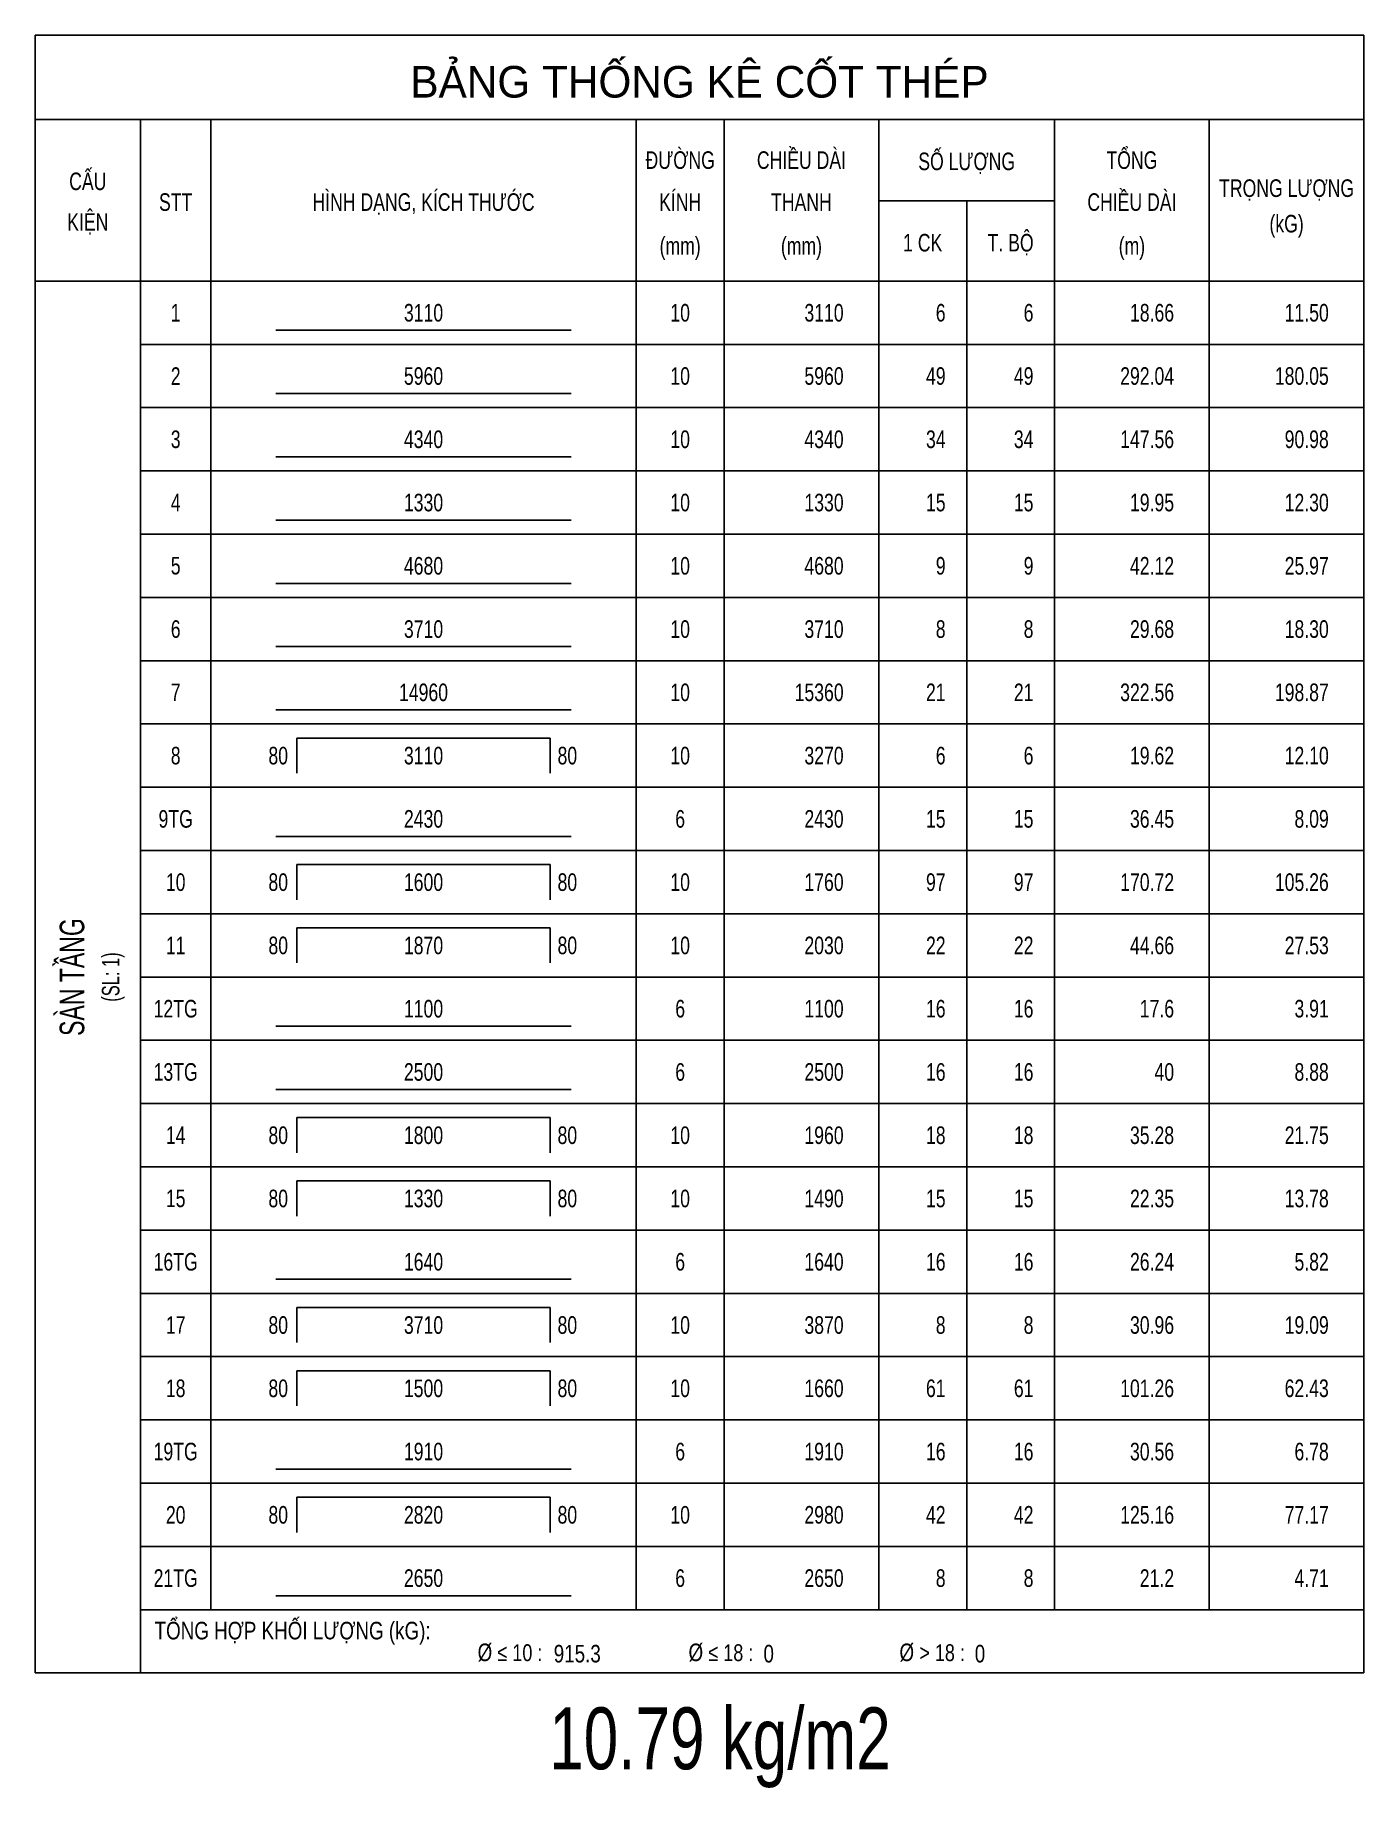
# Model space of a CAD drawing. Header units: inches. Extents: x -3538 to 66114, y -2541134 to 4288.
# Drawn here: x 38462 to 43187, y -65717 to -59483 of the extents above; entities that cross this region are included whole.
import ezdxf
from ezdxf.enums import TextEntityAlignment as Align

# ---------------------------------------------------------------- set-up
doc = ezdxf.new("R2010")
doc.units = ezdxf.units.IN
doc.header["$MEASUREMENT"] = 0
for name, color, linetype in [('KCS_BORDER', 2, 'Continuous'), ('KCS_STEEL', 4, 'Continuous'), ('KCS_TEXT', 7, 'Continuous'), ('KCS_TEXT_SLCK', 3, 'Continuous'), ('KCS_TEXT_TCK', 4, 'Continuous'), ('KCS_TEXT_TK', 2, 'Continuous'), ('KCS_THONGKE', 5, 'Continuous')]:
    doc.layers.add(name, color=color, linetype=linetype)
doc.styles.add('KCS_BIGTEXT', font='3t-unicode.shx', dxfattribs={"width": 0.75})
doc.styles.add('KCS_SMTEXT', font='3t-unicode.shx', dxfattribs={"width": 0.7})

msp = doc.modelspace()

# ---------------------------------------------------------------- texts
at = {"layer": 'KCS_TEXT', "style": 'KCS_SMTEXT', "width": 0.75}
msp.add_text('10.79 kg/m2', height=220, dxfattribs=at).set_placement((40897.6, -65650.6), align=Align.CENTER)
at = {"layer": 'KCS_TEXT_SLCK', "style": 'KCS_SMTEXT', "width": 0.7}
msp.add_text('(SL: 1)', height=62.5, rotation=90, dxfattribs=at).set_placement((38762.3, -62833.2), align=Align.CENTER)
at = {"layer": 'KCS_TEXT_TCK', "style": 'KCS_SMTEXT', "width": 0.7}
msp.add_text('SÀN TẦNG', height=87.5, rotation=90, dxfattribs=at).set_placement((38637.3, -62833.2), align=Align.CENTER)

# ---------------------------------------------------------------- blocks, each defined once
blk = doc.blocks.new('THONGKE_TITLE')
at = {"layer": 'KCS_TEXT_TK'}
for p, q in [((0, -35), (0, 0)), ((0, 0), (189, 0)), ((189, 0), (189, -35)), ((0, -12), (189, -12)), ((15, -35), (15, -12)), ((25, -35), (25, -12)), ((85.5, -12), (85.5, -35)), ((98, -12), (98, -35)), ((120, -12), (120, -35)), ((145, -12), (145, -35)), ((167, -12), (167, -35)), ((120, -23.56), (145, -23.56)), ((132.5, -23.56), (132.5, -35)), ((0, -35), (189, -35))]:
    blk.add_line(p, q, dxfattribs=at)
at = {"layer": 'KCS_TEXT_TK', "color": 4, "style": 'KCS_BIGTEXT'}
blk.add_text('BẢNG THỐNG KÊ CỐT THÉP', height=4.5, dxfattribs=at).set_placement((94.5, -6), align=Align.MIDDLE)
at = {"layer": 'KCS_TEXT_TK', "style": 'KCS_SMTEXT', "width": 0.75}
for s, p in [('ĐƯỜNG', (91.75, -19.04)), ('CHIỀU DÀI', (109, -19.04)), ('SỐ LƯỢNG', (132.5, -19.22)), ('TỔNG', (156, -19.04)), ('CẤU', (7.5, -22.06)), ('HÌNH DẠNG, KÍCH THƯỚC', (55.25, -25.01)), ('KÍNH', (91.75, -25.01)), ('CHIỀU DÀI', (156, -25.01)), ('TRỌNG LƯỢNG', (178, -23.03)), ('KIỆN', (7.5, -27.84)), ('STT', (20, -25.01)), ('THANH', (109, -25.01)), ('(kG)', (178, -28.08)), ('(mm)', (91.75, -31.24)), ('(mm)', (109, -31.24)), ('1 CK', (126.25, -30.79)), ('T. BỘ', (138.75, -30.79)), ('(m)', (156, -31.24))]:
    blk.add_text(s, height=2.5, dxfattribs=at).set_placement(p, align=Align.CENTER)
blk = doc.blocks.new('TK_2')
at = {"layer": 'KCS_STEEL'}
blk.add_line((19.25, 2), (61.25, 2), dxfattribs=at)
at = {"layer": 'KCS_TEXT_TK'}
for p, q in [((-15, 0), (-15, 9)), ((0, 0), (0, 9)), ((10, 0), (10, 9)), ((70.5, 0), (70.5, 9)), ((83, 0), (83, 9)), ((105, 0), (105, 9)), ((117.5, 0), (117.5, 9)), ((130, 0), (130, 9)), ((152, 0), (152, 9)), ((174, 0), (174, 9))]:
    blk.add_line(p, q, dxfattribs=at)
at = {"layer": 'KCS_THONGKE'}
blk.add_line((0, 0), (174, 0), dxfattribs=at)
at = {"layer": 'KCS_TEXT_TK', "style": 'KCS_SMTEXT', "width": 0.75}
for tag, p in [('SH', (5, 4.5)), ('L2', (40.25, 4.5)), ('DK', (76.75, 4.5))]:
    blk.add_attdef(tag, text='', height=2.5, dxfattribs=at).set_placement(p, align=Align.MIDDLE)
for tag, p in [('DAI', (100, 4.5)), ('SL1', (114.5, 4.5)), ('SLA', (127, 4.5)), ('DT', (147, 4.5)), ('TL', (169, 4.5))]:
    blk.add_attdef(tag, text='', height=2.5, dxfattribs=at).set_placement(p, align=Align.MIDDLE_RIGHT)
blk = doc.blocks.new('TK_9')
at = {"layer": 'KCS_STEEL'}
for p, q in [((22.25, 7), (58.25, 7)), ((22.25, 2), (22.25, 7)), ((58.25, 7), (58.25, 2))]:
    blk.add_line(p, q, dxfattribs=at)
at = {"layer": 'KCS_TEXT_TK'}
for p, q in [((-15, 0), (-15, 9)), ((0, 0), (0, 9)), ((10, 0), (10, 9)), ((70.5, 0), (70.5, 9)), ((83, 0), (83, 9)), ((105, 0), (105, 9)), ((117.5, 0), (117.5, 9)), ((130, 0), (130, 9)), ((152, 0), (152, 9)), ((174, 0), (174, 9))]:
    blk.add_line(p, q, dxfattribs=at)
at = {"layer": 'KCS_THONGKE'}
blk.add_line((174, 0), (0, 0), dxfattribs=at)
at = {"layer": 'KCS_TEXT_TK', "style": 'KCS_SMTEXT', "width": 0.75}
for tag, p in [('SH', (5, 4.5)), ('L2', (40.25, 4.5)), ('DK', (76.75, 4.5))]:
    blk.add_attdef(tag, text='', height=2.5, dxfattribs=at).set_placement(p, align=Align.MIDDLE)
for tag, p in [('L1', (20.98, 4.5)), ('DAI', (100, 4.5)), ('SL1', (114.5, 4.5)), ('SLA', (127, 4.5)), ('DT', (147, 4.5)), ('TL', (169, 4.5))]:
    blk.add_attdef(tag, text='', height=2.5, dxfattribs=at).set_placement(p, align=Align.MIDDLE_RIGHT)
blk.add_attdef('L3', text='', height=2.5, dxfattribs=at).set_placement((59.31, 4.5), align=Align.MIDDLE_LEFT)
blk = doc.blocks.new('CTK_THKL')
at = {"layer": 'KCS_TEXT_TK'}
for p, q in [((-15, 0), (-15, 9)), ((0, 0), (0, 9)), ((174, 0), (174, 9)), ((174, 0), (-15, 0))]:
    blk.add_line(p, q, dxfattribs=at)
at = {"layer": 'KCS_BORDER', "color": 5, "style": 'KCS_SMTEXT', "width": 0.7}
blk.add_attdef('TYPE', (85.49, -1.5), '', height=0.025, rotation=90, dxfattribs=at)
at = {"layer": 'KCS_TEXT_TK', "style": 'KCS_SMTEXT', "width": 0.8}
blk.add_text('TỔNG HỢP KHỐI LƯỢNG (kG):', height=2.5, dxfattribs=at).set_placement((2, 4.78))
at = {"layer": 'KCS_TEXT_TK', "char_height": 2.5, "attachment_point": 1, "style": 'KCS_SMTEXT'}
for s, insert in [('{\\W0.8;%%C \\fSymbol|b0|i0|c2|p18;\\H0.95833x;£ 10 :}', (47.94, 4.19)), ('{\\W0.8;%%C \\fSymbol|b0|i0|c2|p18;\\H0.95833x;£ 18 :}', (77.94, 4.19)), ('{\\W0.8;%%C \\fSymbol|b0|i0|c2|p18;\\H0.95833x;> 18 :}', (107.94, 4.19))]:
    blk.add_mtext_dynamic_manual_height_columns(s, width=13.4519, gutter_width=12.5, heights=[0], dxfattribs=dict(at, insert=insert))
at = {"layer": 'KCS_TEXT_TK', "style": 'KCS_SMTEXT', "width": 0.8}
for tag, p in [('TL1', (58.77, 1.5)), ('TL2', (88.6, 1.5)), ('TL3', (118.65, 1.5))]:
    blk.add_attdef(tag, p, '', height=2.5, dxfattribs=at)

# ---------------------------------------------------------------- block references
at = {"layer": 'KCS_THONGKE', "xscale": 25, "yscale": 25, "zscale": 25}
msp.add_blockref('THONGKE_TITLE', (38462.3, -59483.2), dxfattribs=at)
for name, p, values in [('TK_2', (38837.3, -60583.2), {'L2': '3110', 'TL': '11.50', 'DT': '18.66', 'SLA': '6', 'SL1': '6', 'DAI': '3110', 'DK': '10', 'SH': '1'}), ('TK_2', (38837.3, -60808.2), {'L2': '5960', 'TL': '180.05', 'DT': '292.04', 'SLA': '49', 'SL1': '49', 'DAI': '5960', 'DK': '10', 'SH': '2'}), ('TK_2', (38837.3, -61033.2), {'L2': '4340', 'TL': '90.98', 'DT': '147.56', 'SLA': '34', 'SL1': '34', 'DAI': '4340', 'DK': '10', 'SH': '3'}), ('TK_2', (38837.3, -61258.2), {'L2': '1330', 'TL': '12.30', 'DT': '19.95', 'SLA': '15', 'SL1': '15', 'DAI': '1330', 'DK': '10', 'SH': '4'}), ('TK_2', (38837.3, -61483.2), {'L2': '4680', 'TL': '25.97', 'DT': '42.12', 'SLA': '9', 'SL1': '9', 'DAI': '4680', 'DK': '10', 'SH': '5'}), ('TK_2', (38837.3, -61708.2), {'L2': '3710', 'TL': '18.30', 'DT': '29.68', 'SLA': '8', 'SL1': '8', 'DAI': '3710', 'DK': '10', 'SH': '6'}), ('TK_2', (38837.3, -61933.2), {'L2': '14960', 'TL': '198.87', 'DT': '322.56', 'SLA': '21', 'SL1': '21', 'DAI': '15360', 'DK': '10', 'SH': '7'}), ('TK_9', (38837.3, -62158.2), {'SH': '8', 'L1': '80', 'L2': '3110', 'L3': '80', 'DK': '10', 'DAI': '3270', 'SL1': '6', 'SLA': '6', 'DT': '19.62', 'TL': '12.10'}), ('TK_2', (38837.3, -62383.2), {'L2': '2430', 'TL': '8.09', 'DT': '36.45', 'SLA': '15', 'SL1': '15', 'DAI': '2430', 'DK': '6', 'SH': '9TG'}), ('TK_9', (38837.3, -62608.2), {'SH': '10', 'L1': '80', 'L2': '1600', 'L3': '80', 'DK': '10', 'DAI': '1760', 'SL1': '97', 'SLA': '97', 'DT': '170.72', 'TL': '105.26'}), ('TK_9', (38837.3, -62833.2), {'SH': '11', 'L1': '80', 'L2': '1870', 'L3': '80', 'DK': '10', 'DAI': '2030', 'SL1': '22', 'SLA': '22', 'DT': '44.66', 'TL': '27.53'}), ('TK_2', (38837.3, -63058.2), {'L2': '1100', 'TL': '3.91', 'DT': '17.6', 'SLA': '16', 'SL1': '16', 'DAI': '1100', 'DK': '6', 'SH': '12TG'}), ('TK_2', (38837.3, -63283.2), {'L2': '2500', 'TL': '8.88', 'DT': '40', 'SLA': '16', 'SL1': '16', 'DAI': '2500', 'DK': '6', 'SH': '13TG'}), ('TK_9', (38837.3, -63508.2), {'SH': '14', 'L1': '80', 'L2': '1800', 'L3': '80', 'DK': '10', 'DAI': '1960', 'SL1': '18', 'SLA': '18', 'DT': '35.28', 'TL': '21.75'}), ('TK_9', (38837.3, -63733.2), {'SH': '15', 'L1': '80', 'L2': '1330', 'L3': '80', 'DK': '10', 'DAI': '1490', 'SL1': '15', 'SLA': '15', 'DT': '22.35', 'TL': '13.78'}), ('TK_2', (38837.3, -63958.2), {'L2': '1640', 'TL': '5.82', 'DT': '26.24', 'SLA': '16', 'SL1': '16', 'DAI': '1640', 'DK': '6', 'SH': '16TG'}), ('TK_9', (38837.3, -64183.2), {'SH': '17', 'L1': '80', 'L2': '3710', 'L3': '80', 'DK': '10', 'DAI': '3870', 'SL1': '8', 'SLA': '8', 'DT': '30.96', 'TL': '19.09'}), ('TK_9', (38837.3, -64408.2), {'SH': '18', 'L1': '80', 'L2': '1500', 'L3': '80', 'DK': '10', 'DAI': '1660', 'SL1': '61', 'SLA': '61', 'DT': '101.26', 'TL': '62.43'}), ('TK_2', (38837.3, -64633.2), {'L2': '1910', 'TL': '6.78', 'DT': '30.56', 'SLA': '16', 'SL1': '16', 'DAI': '1910', 'DK': '6', 'SH': '19TG'}), ('TK_9', (38837.3, -64858.2), {'SH': '20', 'L1': '80', 'L2': '2820', 'L3': '80', 'DK': '10', 'DAI': '2980', 'SL1': '42', 'SLA': '42', 'DT': '125.16', 'TL': '77.17'}), ('TK_2', (38837.3, -65083.2), {'L2': '2650', 'TL': '4.71', 'DT': '21.2', 'SLA': '8', 'SL1': '8', 'DAI': '2650', 'DK': '6', 'SH': '21TG'}), ('CTK_THKL', (38837.3, -65308.2), {'TL2': '0', 'TL1': '915.3', 'TL3': '0'})]:
    msp.add_blockref(name, p, dxfattribs=at).add_auto_attribs(values)

msp.set_redraw_order([(e.dxf.handle, doc.entitydb.next_handle()) for e in msp.query("TEXT MTEXT ATTDEF DIMENSION ARC_DIMENSION")])  # texts and dimensions are drawn at this point

doc.saveas('drawing.dxf')
